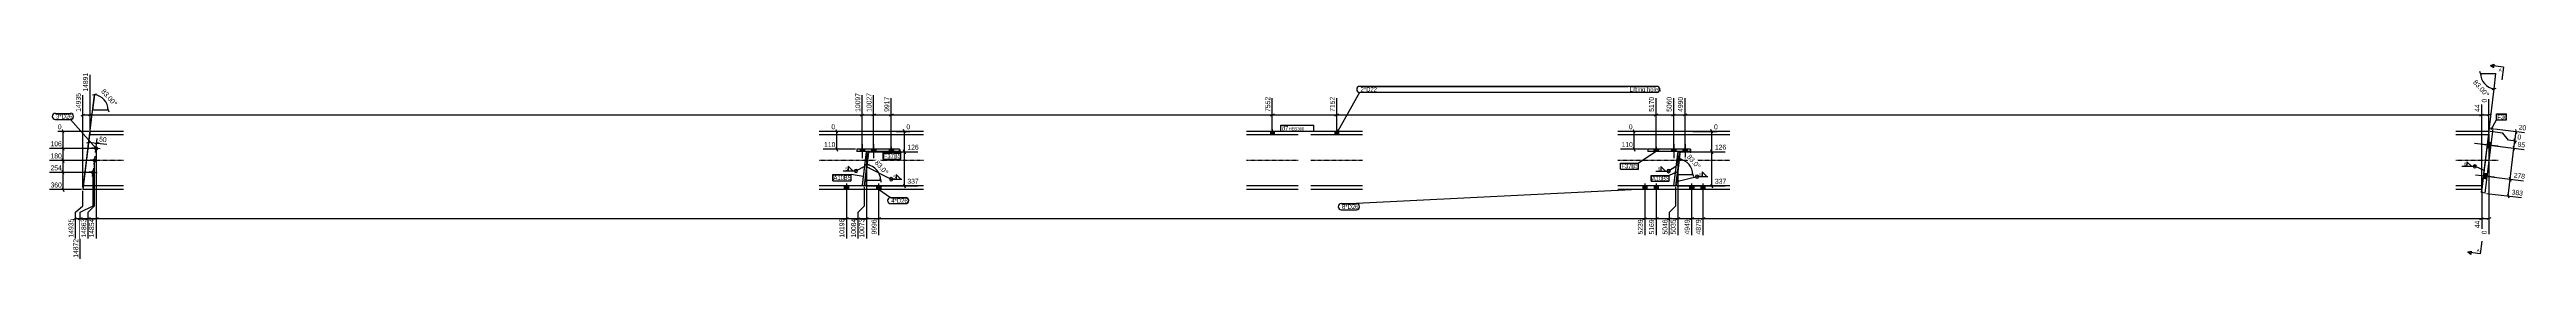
# Model space of a CAD drawing. Header units: millimetres. Extents: x 9 to 67370, y 9 to 4911.
# Drawn here: x 51995 to 67370, y 19 to 1223 of the extents above; entities that cross this region are included whole.
import ezdxf

# ---------------------------------------------------------------- set-up
doc = ezdxf.new("R2010")
doc.units = ezdxf.units.MM
doc.linetypes.add('DXK_LINE_DOT2', pattern=[3.9198, 1.9599, -1.9599])
doc.linetypes.add('DXK_LINE_DOT3', pattern=[5.9187, 2.979, -0.9799, 0.9799, -0.9799])
for name, color, linetype in [('MÅLSÆTNING', 7, 'Continuous'), ('STÅL', 7, 'Continuous'), ('TEKST', 7, 'Continuous')]:
    doc.layers.add(name, color=color, linetype=linetype)
doc.styles.add('Arial', font='ARIAL.TTF', dxfattribs={"height": 0.2})
doc.styles.add('Arial Narrow', font='ARIALN.TTF', dxfattribs={"height": 0.2})

msp = doc.modelspace()

# ---------------------------------------------------------------- hatches: boundary and pattern name
at = {"layer": 'STÅL', "linetype": 'Continuous'}
for points in [[(59596, 807), (59574, 807), (59574, 785), (59596, 785)], [(59996, 807), (59974, 807), (59974, 785), (59996, 785)], [(52262, 629, -1), (52287, 626, -1)], [(52271, 703, -1), (52297, 700, -1)], [(57053, 697), (57027, 697), (57027, 682), (57053, 682)], [(57123, 697), (57097, 697), (57097, 682), (57123, 682)], [(57207, 682), (57233, 682), (57233, 697), (57207, 697)], [(61954, 682), (61980, 682), (61980, 697), (61954, 697)], [(62090, 697), (62064, 697), (62064, 682), (62090, 682)], [(62160, 697), (62134, 697), (62134, 682), (62160, 682)], [(67150, 704), (67154, 736), (67129, 739), (67125, 707)], [(67150, 704), (67154, 736), (67129, 739), (67125, 707)], [(52252, 554, -1), (52278, 551, -1)], [(56954, 470), (56928, 470), (56928, 447), (56954, 447)], [(56954, 470), (56928, 470), (56928, 447), (56954, 447)], [(57154, 470), (57128, 470), (57128, 447), (57154, 447)], [(57154, 470), (57128, 470), (57128, 447), (57154, 447)], [(61911, 470), (61885, 470), (61885, 447), (61911, 447)], [(61911, 470), (61885, 470), (61885, 447), (61911, 447)], [(61981, 470), (61955, 470), (61955, 447), (61981, 447)], [(61981, 470), (61955, 470), (61955, 447), (61981, 447)], [(62201, 470), (62175, 470), (62175, 447), (62201, 447)], [(62201, 470), (62175, 470), (62175, 447), (62201, 447)], [(62271, 470), (62245, 470), (62245, 447), (62271, 447)], [(62271, 470), (62245, 470), (62245, 447), (62271, 447)], [(67105, 547), (67101, 515), (67126, 512), (67130, 544)], [(67105, 547), (67101, 515), (67126, 512), (67130, 544)]]:
    msp.add_hatch(color=96, dxfattribs=at).paths.add_polyline_path(points)
at = {"layer": 'TEKST', "linetype": 'Continuous'}
msp.add_hatch(color=3, dxfattribs=at).paths.add_polyline_path([(67091, 578), (67107, 565), (67087, 568)])

# ---------------------------------------------------------------- linework, layer by layer
at = {"layer": 'MÅLSÆTNING', "color": 7, "linetype": 'Continuous'}
for p, q in [((67090, 1154), (67080, 1178)), ((67085, 1166), (67181, 1166)), ((67170, 1071), (67181, 1166)), ((52202, 463), (52202, 1031)), ((52203, 455), (52274, 1034)), ((52287, 1037), (52262, 1031)), ((52274, 1034), (52262, 939)), ((52358, 939), (52262, 939)), ((52354, 951), (52363, 927)), ((57040, 698), (57040, 1031)), ((57110, 698), (57110, 1031)), ((57220, 698), (57220, 1012)), ((57220, 698), (57220, 1012)), ((59585, 815), (59585, 1012)), ((59585, 815), (59585, 1012)), ((59985, 815), (59985, 1012)), ((61967, 698), (61967, 1012)), ((62077, 698), (62077, 1012)), ((62147, 698), (62147, 1012)), ((62147, 698), (62147, 1012)), ((67138, 815), (67170, 1071)), ((67157, 1067), (67182, 1074)), ((52084, 795), (52074, 819)), ((52079, 702), (52079, 807)), ((52190, 904), (52214, 913)), ((56948, 807), (56848, 807)), ((56886, 795), (56876, 819)), ((56881, 697), (56881, 807)), ((57028, 904), (57052, 913)), ((57122, 913), (57098, 904)), ((57110, 909), (57220, 909)), ((57232, 913), (57208, 904)), ((57208, 904), (57232, 913)), ((57220, 909), (59585, 909)), ((57250, 807), (57334, 807)), ((57306, 795), (57296, 819)), ((57301, 681), (57301, 807)), ((59597, 913), (59573, 904)), ((59573, 904), (59597, 913)), ((59585, 909), (59985, 909)), ((59973, 904), (59997, 913)), ((61913, 807), (61798, 807)), ((61836, 795), (61826, 819)), ((61831, 697), (61831, 807)), ((61955, 904), (61979, 913)), ((62065, 904), (62089, 913)), ((62077, 909), (62147, 909)), ((62159, 913), (62135, 904)), ((62159, 913), (62135, 904)), ((62196, 807), (62346, 807)), ((62318, 795), (62308, 819)), ((62313, 681), (62313, 807)), ((67081, 904), (67105, 913)), ((67137, 791), (67137, 170)), ((67224, 797), (67145, 806)), ((67224, 797), (67145, 806)), ((67259, 752), (67224, 797)), ((52266, 627), (51995, 627)), ((52266, 627), (51995, 627)), ((52074, 714), (52084, 690)), ((52074, 714), (52084, 690)), ((52084, 615), (52074, 639)), ((52079, 627), (52079, 702)), ((52079, 553), (52079, 627)), ((52226, 737), (52251, 744)), ((52235, 716), (52241, 769)), ((52238, 741), (52288, 735)), ((52274, 347), (52274, 619)), ((52274, 347), (52274, 619)), ((52300, 738), (52275, 731)), ((52284, 694), (52284, 144)), ((52285, 710), (52291, 763)), ((56997, 697), (56797, 697)), ((56876, 709), (56886, 685)), ((57296, 693), (57306, 669)), ((57306, 669), (57296, 693)), ((57301, 470), (57301, 681)), ((61913, 697), (61747, 697)), ((61826, 709), (61836, 685)), ((62092, 478), (62111, 635)), ((62124, 638), (62099, 631)), ((62111, 635), (62100, 539)), ((62110, 681), (62397, 681)), ((62308, 693), (62318, 669)), ((67127, 723), (67357, 695)), ((67331, 743), (67259, 752)), ((67296, 690), (67290, 715)), ((67293, 703), (67298, 747)), ((67295, 760), (67302, 735)), ((52257, 553), (51995, 553)), ((52257, 553), (51995, 553)), ((52084, 541), (52074, 565)), ((52079, 447), (52079, 553)), ((52265, 347), (52265, 545)), ((52265, 347), (52265, 545)), ((57055, 478), (57069, 599)), ((57082, 602), (57057, 596)), ((57069, 599), (57058, 504)), ((57154, 504), (57058, 504)), ((57149, 516), (57158, 492)), ((57296, 482), (57306, 458)), ((62091, 347), (62091, 462)), ((62091, 347), (62091, 462)), ((62099, 470), (62397, 470)), ((62196, 539), (62100, 539)), ((62191, 551), (62200, 527)), ((62308, 482), (62318, 458)), ((67136, 527), (67352, 500)), ((67257, 407), (67269, 511)), ((67273, 498), (67266, 523)), ((52194, 447), (51995, 447)), ((52074, 459), (52084, 435)), ((52155, 307), (52202, 347)), ((52185, 307), (52265, 347)), ((52202, 347), (52202, 439)), ((52234, 307), (52274, 347)), ((57141, 419), (57141, 164)), ((57141, 419), (57141, 164)), ((61898, 419), (61898, 164)), ((61968, 419), (61968, 164)), ((62051, 307), (62091, 347)), ((62188, 419), (62188, 164)), ((67093, 439), (67093, 203)), ((67123, 423), (67340, 397)), ((67253, 420), (67260, 395)), ((52143, 262), (52167, 272)), ((52155, 144), (52155, 307)), ((52155, 267), (52185, 267)), ((52197, 272), (52173, 262)), ((52185, 19), (52185, 307)), ((52234, 267), (52284, 267)), ((52296, 272), (52272, 262)), ((57053, 262), (57077, 272)), ((57065, 267), (57141, 267)), ((57153, 272), (57129, 262)), ((57153, 272), (57129, 262)), ((61886, 262), (61910, 272)), ((61980, 272), (61956, 262)), ((61968, 267), (62051, 267)), ((62039, 262), (62063, 272)), ((62051, 164), (62051, 307)), ((62176, 262), (62200, 272)), ((62188, 267), (62258, 267)), ((62270, 272), (62246, 262)), ((62270, 272), (62246, 262)), ((67081, 262), (67105, 272)), ((67093, 267), (67137, 267)), ((67149, 272), (67125, 262))]:
    msp.add_line(p, q, dxfattribs=at)
for centre, start, end in [((67181, 1166), 180, 263), ((52262, 939), 360, 83), ((62100, 539), 0, 83), ((57058, 504), 0, 83)]:
    msp.add_arc(centre, 96, start, end, dxfattribs=at)
at = {"layer": 'STÅL', "color": 2, "linetype": 'Continuous'}
for p, q in [((52243, 785), (52208, 497)), ((52246, 807), (52243, 785)), ((52454, 785), (52243, 785)), ((52454, 807), (52246, 807)), ((57420, 807), (56773, 807)), ((57420, 785), (56773, 785)), ((59746, 807), (59424, 807)), ((59746, 785), (59424, 785)), ((60146, 807), (59824, 807)), ((60146, 785), (59824, 785)), ((62426, 807), (61730, 807)), ((62426, 785), (61730, 785)), ((67137, 807), (66932, 807)), ((67134, 785), (66932, 785)), ((67091, 428), (67140, 827)), ((67115, 424), (67164, 824)), ((67137, 807), (67134, 785)), ((67164, 824), (67140, 827)), ((57005, 697), (57005, 682)), ((57270, 697), (57005, 697)), ((57270, 682), (57005, 682)), ((57064, 681), (57039, 472)), ((57054, 470), (57079, 680)), ((57079, 680), (57064, 681)), ((57270, 682), (57270, 697)), ((61917, 697), (61917, 682)), ((62182, 697), (61917, 697)), ((62182, 682), (61917, 682)), ((62102, 681), (62076, 472)), ((62091, 470), (62117, 680)), ((62117, 680), (62102, 681)), ((62182, 682), (62182, 697)), ((52208, 497), (52202, 447)), ((52454, 470), (52205, 470)), ((57420, 470), (56773, 470)), ((57039, 472), (57054, 470)), ((57055, 601), (57069, 599)), ((59746, 470), (59424, 470)), ((60146, 470), (59824, 470)), ((62426, 470), (61730, 470)), ((62076, 472), (62091, 470)), ((62092, 601), (62107, 599)), ((67096, 470), (66932, 470)), ((67096, 470), (67093, 447)), ((52454, 447), (52202, 447)), ((57420, 447), (56773, 447)), ((59746, 447), (59424, 447)), ((60146, 447), (59824, 447)), ((62426, 447), (61730, 447)), ((67093, 447), (66932, 447)), ((67115, 424), (67091, 428))]:
    msp.add_line(p, q, dxfattribs=at)
at = {"layer": 'STÅL', "color": 7, "linetype": 'DXK_LINE_DOT2'}
for p, q in [((52243, 785), (52246, 807)), ((67134, 785), (67096, 470)), ((57270, 697), (57005, 697)), ((57005, 697), (57005, 682)), ((57270, 682), (57005, 682)), ((57064, 681), (57039, 472)), ((57079, 680), (57054, 470)), ((57064, 681), (57079, 680)), ((57270, 697), (57270, 682)), ((62182, 697), (61917, 697)), ((61917, 697), (61917, 682)), ((62182, 682), (61917, 682)), ((62102, 681), (62076, 472)), ((62117, 680), (62091, 470)), ((62102, 681), (62117, 680)), ((62182, 697), (62182, 682)), ((57039, 472), (57054, 470)), ((57069, 599), (57055, 601)), ((62076, 472), (62091, 470)), ((62107, 599), (62092, 601))]:
    msp.add_line(p, q, dxfattribs=at)
at = {"layer": 'STÅL', "color": 96, "linetype": 'Continuous'}
for p, q in [((59574, 807), (59574, 785)), ((59585, 820), (59585, 785)), ((59596, 807), (59596, 785)), ((59974, 807), (59974, 785)), ((59985, 820), (59985, 785)), ((59996, 807), (59996, 785)), ((52300, 624), (52249, 631)), ((52309, 699), (52258, 705)), ((52271, 602), (52278, 653)), ((52280, 676), (52287, 728)), ((57027, 697), (57027, 682)), ((57040, 727), (57040, 642)), ((57053, 697), (57053, 682)), ((57097, 697), (57097, 682)), ((57110, 727), (57110, 642)), ((57123, 697), (57123, 682)), ((57207, 697), (57207, 682)), ((57220, 712), (57220, 682)), ((57233, 697), (57233, 682)), ((61954, 697), (61954, 682)), ((61967, 712), (61967, 682)), ((61980, 697), (61980, 682)), ((62064, 697), (62064, 682)), ((62077, 727), (62077, 642)), ((62090, 697), (62090, 682)), ((62134, 697), (62134, 682)), ((62147, 727), (62147, 642)), ((62160, 697), (62160, 682)), ((67195, 715), (67047, 733)), ((67093, 727), (67241, 709)), ((67150, 704), (67125, 707)), ((67125, 707), (67150, 704)), ((67154, 736), (67129, 739)), ((67129, 739), (67154, 736)), ((52291, 550), (52240, 556)), ((52262, 527), (52269, 579)), ((56928, 470), (56928, 447)), ((56928, 470), (56928, 447)), ((56941, 485), (56941, 380)), ((56941, 485), (56941, 380)), ((56954, 470), (56954, 447)), ((56954, 470), (56954, 447)), ((57128, 470), (57128, 447)), ((57128, 470), (57128, 447)), ((57141, 485), (57141, 380)), ((57141, 485), (57141, 380)), ((57154, 470), (57154, 447)), ((57154, 470), (57154, 447)), ((61885, 470), (61885, 447)), ((61885, 470), (61885, 447)), ((61898, 485), (61898, 380)), ((61898, 485), (61898, 380)), ((61911, 470), (61911, 447)), ((61911, 470), (61911, 447)), ((61955, 470), (61955, 447)), ((61955, 470), (61955, 447)), ((61968, 485), (61968, 380)), ((61968, 485), (61968, 380)), ((61981, 470), (61981, 447)), ((61981, 470), (61981, 447)), ((62175, 470), (62175, 447)), ((62175, 470), (62175, 447)), ((62188, 485), (62188, 380)), ((62188, 485), (62188, 380)), ((62201, 470), (62201, 447)), ((62201, 470), (62201, 447)), ((62245, 470), (62245, 447)), ((62245, 470), (62245, 447)), ((62258, 485), (62258, 380)), ((62258, 485), (62258, 380)), ((62271, 470), (62271, 447)), ((62271, 470), (62271, 447)), ((67172, 523), (67054, 537)), ((67172, 523), (67054, 537)), ((67126, 512), (67101, 515)), ((67126, 512), (67101, 515)), ((67130, 544), (67105, 547)), ((67130, 544), (67105, 547))]:
    msp.add_line(p, q, dxfattribs=at)
at = {"layer": 'STÅL', "color": 7, "linetype": 'DXK_LINE_DOT3'}
for p, q in [((52454, 627), (52144, 627)), ((57420, 627), (56773, 627)), ((59746, 627), (59424, 627)), ((60146, 627), (59824, 627)), ((62426, 627), (61730, 627)), ((67195, 627), (66932, 627))]:
    msp.add_line(p, q, dxfattribs=at)
at = {"layer": 'STÅL', "color": 96, "linetype": 'DXK_LINE_DOT2'}
for p, q in [((57027, 697), (57027, 682)), ((57040, 727), (57040, 642)), ((57053, 697), (57053, 682)), ((57097, 697), (57097, 682)), ((57110, 727), (57110, 642)), ((57123, 697), (57123, 682)), ((57207, 697), (57207, 682)), ((57220, 712), (57220, 682)), ((57233, 697), (57233, 682)), ((61954, 697), (61954, 682)), ((61967, 712), (61967, 682)), ((61980, 697), (61980, 682)), ((62064, 697), (62064, 682)), ((62077, 727), (62077, 642)), ((62090, 697), (62090, 682)), ((62134, 697), (62134, 682)), ((62147, 727), (62147, 642)), ((62160, 697), (62160, 682))]:
    msp.add_line(p, q, dxfattribs=at)

# ---------------------------------------------------------------- wipeouts: each hides what was drawn before it
at = {"color": 0}
msp.add_wipeout([(61795, 1053), (61795, 1081), (60133, 1081), (60133, 1053)], dxfattribs=at).dxf.layer = 'TEKST'
at = {"color": 0, "linetype": 'Continuous'}
msp.add_wipeout([(67079, 60), (67081, 80), (67063, 82), (67061, 62)], dxfattribs=at).dxf.layer = 'TEKST'

# ---------------------------------------------------------------- next in the draw order: hatches: boundary and pattern name
at = {"layer": 'TEKST', "linetype": 'Continuous'}
msp.add_hatch(color=30, dxfattribs=at).paths.add_polyline_path([(67027, 66), (67026, 56), (67006, 59)])

# ---------------------------------------------------------------- next in the draw order: linework, layer by layer
at = {"layer": 'TEKST', "color": 30, "linetype": 'Continuous'}
for p, q in [((67006, 59), (67027, 66)), ((67025, 46), (67006, 59)), ((67027, 66), (67025, 46))]:
    msp.add_line(p, q, dxfattribs=at)
at = {"layer": 'TEKST', "color": 7, "linetype": 'Continuous'}
msp.add_line((67085, 49), (67006, 59), dxfattribs=at)

# ---------------------------------------------------------------- next in the draw order: texts
at = {"layer": 'TEKST', "color": 3, "linetype": 'Continuous', "style": 'Arial'}
msp.add_text('A', height=19.1, rotation=-7.0015, dxfattribs=at).set_placement((67061, 62))

# ---------------------------------------------------------------- next in the draw order: wipeouts: each hides what was drawn before it
at = {"color": 0}
for points, layer in [([(52382, 966), (52415, 996), (52338, 1084), (52304, 1054)], 'MÅLSÆTNING'), ([(67106, 1021), (67140, 1051), (67062, 1139), (67028, 1109)], 'MÅLSÆTNING'), ([(61795, 1053), (61795, 1081), (60133, 1081), (60133, 1053)], 'TEKST'), ([(59678, 813), (59678, 841), (59644, 841), (59644, 813)], 'TEKST'), ([(66997, 593), (66997, 616), (66982, 616), (66982, 593)], 'TEKST'), ([(56949, 565), (56949, 588), (56933, 588), (56933, 565)], 'TEKST'), ([(61805, 579), (61805, 607), (61752, 607), (61752, 579)], 'TEKST'), ([(57305, 365), (57305, 393), (57220, 393), (57220, 365)], 'TEKST')]:
    msp.add_wipeout(points, dxfattribs=at).dxf.layer = layer
at = {"color": 0, "linetype": 'Continuous'}
for points in [[(57213, 1012), (57169, 1012), (57169, 922), (57213, 922)], [(59579, 1012), (59534, 1012), (59534, 922), (59579, 922)], [(59979, 1012), (59934, 1012), (59934, 922), (59979, 922)], [(56874, 814), (56874, 859), (56842, 859), (56842, 814)], [(57340, 814), (57340, 859), (57308, 859), (57308, 814)], [(62353, 814), (62353, 859), (62320, 859), (62320, 814)], [(67338, 749), (67344, 793), (67312, 797), (67306, 753)], [(67354, 507), (67359, 551), (67288, 560), (67283, 515)], [(62045, 254), (62000, 254), (62000, 163), (62045, 163)], [(67131, 196), (67086, 196), (67086, 163), (67131, 163)], [(52179, 129), (52134, 129), (52134, 19), (52179, 19)]]:
    msp.add_wipeout(points, dxfattribs=at).dxf.layer = 'MÅLSÆTNING'

# ---------------------------------------------------------------- next in the draw order: linework, layer by layer
at = {"layer": 'MÅLSÆTNING', "color": 7, "linetype": 'Continuous'}
for p, q in [((52246, 815), (52246, 1156)), ((52246, 815), (52246, 1156)), ((57110, 698), (57110, 1031)), ((59985, 815), (59985, 1012)), ((67093, 455), (67093, 973)), ((52202, 909), (52246, 909)), ((52258, 913), (52234, 904)), ((52258, 913), (52234, 904)), ((57040, 909), (57110, 909)), ((57122, 913), (57098, 904)), ((59997, 913), (59973, 904)), ((59985, 909), (61967, 909)), ((62147, 909), (67093, 909)), ((67172, 823), (67358, 800)), ((67259, 752), (67224, 797)), ((67298, 747), (67306, 807)), ((67302, 819), (67309, 794)), ((67127, 723), (67357, 695)), ((67331, 743), (67259, 752)), ((67296, 690), (67290, 715)), ((67302, 735), (67295, 760)), ((61968, 419), (61968, 164)), ((67093, 439), (67093, 203)), ((52234, 144), (52234, 307)), ((61898, 267), (61968, 267)), ((62051, 164), (62051, 307)), ((62090, 262), (62114, 272)), ((62258, 267), (67093, 267)), ((67081, 262), (67105, 272))]:
    msp.add_line(p, q, dxfattribs=at)
at = {"layer": 'TEKST', "color": 7, "linetype": 'Continuous'}
msp.add_line((59985, 796), (60128, 1049), dxfattribs=at)
at = {"layer": 'TEKST', "color": 3, "linetype": 'Continuous'}
for p, q in [((67030, 591), (67001, 619)), ((67001, 619), (67001, 591)), ((56921, 562), (57001, 562)), ((56981, 562), (56953, 591)), ((56953, 591), (56953, 562)), ((56953, 562), (56981, 562)), ((66969, 591), (67050, 591)), ((67001, 591), (67030, 591)), ((67107, 565), (67050, 591))]:
    msp.add_line(p, q, dxfattribs=at)
at = {"layer": 'TEKST', "color": 7, "linetype": 'Continuous'}
msp.add_arc((60128, 1067), 18.8, 90, 270, dxfattribs=at)
at = {"layer": 'TEKST', "color": 3, "linetype": 'Continuous'}
for centre, start, end in [((57001, 562), 90, 270), ((57001, 562), 270, 90), ((67050, 591), 90, 270), ((67050, 591), 270, 90)]:
    msp.add_arc(centre, 10, start, end, dxfattribs=at)

# ---------------------------------------------------------------- next in the draw order: texts
at = {"layer": 'MÅLSÆTNING', "color": 3, "style": 'Arial Narrow'}
for p in [(67037, 1109), (52313, 1053)]:
    msp.add_text('83.00°', height=30.5, rotation=-48.5009, dxfattribs=at).set_placement(p)
at = {"layer": 'MÅLSÆTNING', "color": 3, "linetype": 'Continuous', "style": 'Arial Narrow'}
for s, rotation, p in [('9917', 90.0002, (57207, 928)), ('7552', 90.0002, (59572, 928)), ('7152', 90.0002, (59973, 928)), ('0', -7.0015, (67313, 758)), ('5046', 90.0002, (62038, 169)), ('0', 90.0002, (67124, 170))]:
    msp.add_text(s, height=30.5, rotation=rotation, dxfattribs=at).set_placement(p)
for p in [(57314, 820), (62327, 820)]:
    msp.add_text('0', height=30.5, dxfattribs=at).set_placement(p)
at = {"layer": 'TEKST', "color": 3, "style": 'Arial Narrow'}
for s, height, p in [('2*D22', 26.7, (60133, 1053)), ('5', 19.1, (56935, 566)), ('6', 19.1, (66983, 595))]:
    msp.add_text(s, height=height, dxfattribs=at).set_placement(p)

# ---------------------------------------------------------------- next in the draw order: wipeouts: each hides what was drawn before it
at = {"color": 0, "linetype": 'Continuous'}
for points in [[(56868, 704), (56868, 749), (56797, 749), (56797, 704)], [(67341, 403), (67346, 448), (67276, 456), (67270, 412)], [(52149, 254), (52104, 254), (52104, 143), (52149, 143)]]:
    msp.add_wipeout(points, dxfattribs=at).dxf.layer = 'MÅLSÆTNING'
at = {"color": 0}
for points in [[(59678, 813), (59678, 841), (59644, 841), (59644, 813)], [(61805, 579), (61805, 607), (61752, 607), (61752, 579)], [(57305, 365), (57305, 393), (57220, 393), (57220, 365)]]:
    msp.add_wipeout(points, dxfattribs=at).dxf.layer = 'TEKST'

# ---------------------------------------------------------------- next in the draw order: linework, layer by layer
at = {"layer": 'MÅLSÆTNING', "color": 7, "linetype": 'Continuous'}
for p, q in [((67269, 511), (67293, 703)), ((67136, 527), (67352, 500)), ((67266, 523), (67273, 498)), ((52222, 262), (52246, 272))]:
    msp.add_line(p, q, dxfattribs=at)
at = {"layer": 'TEKST', "color": 7, "linetype": 'Continuous'}
for p, q in [((57141, 449), (57215, 398)), ((57215, 398), (57310, 398)), ((57215, 360), (57310, 360))]:
    msp.add_line(p, q, dxfattribs=at)
for centre, start, end in [((57215, 379), 90, 270), ((57310, 379), 270, 90)]:
    msp.add_arc(centre, 18.8, start, end, dxfattribs=at)

# ---------------------------------------------------------------- next in the draw order: texts
at = {"layer": 'MÅLSÆTNING', "color": 3, "linetype": 'Continuous', "style": 'Arial Narrow'}
for s, p in [('0', (56848, 820)), ('110', (56803, 710))]:
    msp.add_text(s, height=30.5, dxfattribs=at).set_placement(p)
for s, rotation, p in [('278', -7.0015, (67290, 521)), ('383', -7.0015, (67277, 417)), ('14935', 90.0002, (52143, 150)), ('14872', 90.0002, (52173, 25))]:
    msp.add_text(s, height=30.5, rotation=rotation, dxfattribs=at).set_placement(p)
at = {"layer": 'TEKST', "color": 3, "style": 'Arial Narrow'}
msp.add_text('4*D26', height=26.7, dxfattribs=at).set_placement((57220, 365))

# ---------------------------------------------------------------- next in the draw order: wipeouts: each hides what was drawn before it
at = {"color": 0, "linetype": 'Continuous'}
for points, layer in [([(52240, 1157), (52195, 1157), (52195, 1046), (52240, 1046)], 'MÅLSÆTNING'), ([(57103, 1032), (57059, 1032), (57059, 922), (57103, 922)], 'MÅLSÆTNING'), ([(61961, 1012), (61916, 1012), (61916, 922), (61961, 922)], 'MÅLSÆTNING'), ([(62141, 1012), (62096, 1012), (62096, 922), (62141, 922)], 'MÅLSÆTNING'), ([(67087, 973), (67042, 973), (67042, 922), (67087, 922)], 'MÅLSÆTNING'), ([(61824, 814), (61824, 859), (61791, 859), (61791, 814)], 'MÅLSÆTNING'), ([(67365, 806), (67370, 850), (67319, 857), (67314, 812)], 'MÅLSÆTNING'), ([(67087, 254), (67042, 254), (67042, 202), (67087, 202)], 'MÅLSÆTNING'), ([(67216, 1177), (67218, 1196), (67201, 1199), (67198, 1179)], 'TEKST')]:
    msp.add_wipeout(points, dxfattribs=at).dxf.layer = layer
at = {"color": 0}
for points in [[(59838, 813), (59838, 833), (59686, 833), (59686, 813)], [(56916, 507), (56916, 535), (56861, 535), (56861, 507)], [(61854, 579), (61854, 607), (61813, 607), (61813, 579)]]:
    msp.add_wipeout(points, dxfattribs=at).dxf.layer = 'TEKST'

# ---------------------------------------------------------------- next in the draw order: hatches: boundary and pattern name
at = {"layer": 'TEKST', "linetype": 'Continuous'}
msp.add_hatch(color=30, dxfattribs=at).paths.add_polyline_path([(67168, 1213), (67167, 1203), (67148, 1215)])

# ---------------------------------------------------------------- next in the draw order: linework, layer by layer
at = {"layer": 'MÅLSÆTNING', "color": 7, "linetype": 'Continuous'}
for p, q in [((57040, 698), (57040, 1031)), ((61967, 698), (61967, 1012)), ((62077, 698), (62077, 1012)), ((67093, 455), (67093, 973)), ((67137, 815), (67137, 1006)), ((52246, 909), (57040, 909)), ((57028, 904), (57052, 913)), ((61979, 913), (61955, 904)), ((61967, 909), (62077, 909)), ((62065, 904), (62089, 913)), ((67081, 904), (67105, 913)), ((67093, 909), (67137, 909)), ((67149, 913), (67125, 904))]:
    msp.add_line(p, q, dxfattribs=at)
at = {"layer": 'TEKST', "color": 30, "linetype": 'Continuous'}
for p, q in [((67148, 1215), (67169, 1223)), ((67148, 1215), (67167, 1203)), ((67167, 1203), (67169, 1223))]:
    msp.add_line(p, q, dxfattribs=at)
at = {"layer": 'TEKST', "color": 7, "linetype": 'Continuous'}
for p, q in [((67227, 1205), (67148, 1215)), ((67227, 1205), (67218, 1126)), ((67085, 49), (67095, 128))]:
    msp.add_line(p, q, dxfattribs=at)

# ---------------------------------------------------------------- next in the draw order: texts
at = {"layer": 'MÅLSÆTNING', "color": 3, "linetype": 'Continuous', "style": 'Arial Narrow'}
for s, rotation, p in [('10027', 90.0002, (57097, 928)), ('5170', 90.0002, (61954, 928)), ('4990', 90.0002, (62134, 928)), ('44', 90.0002, (67080, 928)), ('20', -7.0015, (67321, 818)), ('44', 90.0002, (67080, 208))]:
    msp.add_text(s, height=30.5, rotation=rotation, dxfattribs=at).set_placement(p)
at = {"layer": 'TEKST', "color": 3, "linetype": 'Continuous', "style": 'Arial'}
msp.add_text('A', height=19.1, rotation=-7.0015, dxfattribs=at).set_placement((67198, 1179))

# ---------------------------------------------------------------- next in the draw order: wipeouts: each hides what was drawn before it
at = {"color": 0, "linetype": 'Continuous'}
for points in [[(61818, 704), (61818, 749), (61746, 749), (61746, 704)], [(52277, 254), (52232, 254), (52232, 143), (52277, 143)]]:
    msp.add_wipeout(points, dxfattribs=at).dxf.layer = 'MÅLSÆTNING'
at = {"color": 0}
for points in [[(59838, 813), (59838, 833), (59686, 833), (59686, 813)], [(56916, 507), (56916, 535), (56861, 535), (56861, 507)], [(61854, 579), (61854, 607), (61813, 607), (61813, 579)]]:
    msp.add_wipeout(points, dxfattribs=at).dxf.layer = 'TEKST'

# ---------------------------------------------------------------- next in the draw order: linework, layer by layer
at = {"layer": 'MÅLSÆTNING', "color": 7, "linetype": 'Continuous'}
for p, q in [((52284, 694), (52284, 144)), ((52185, 307), (52265, 347)), ((52234, 307), (52274, 347)), ((52173, 262), (52197, 272)), ((52185, 19), (52185, 307)), ((52185, 267), (52234, 267)), ((52246, 272), (52222, 262)), ((52234, 144), (52234, 307)), ((52296, 272), (52272, 262))]:
    msp.add_line(p, q, dxfattribs=at)
at = {"layer": 'TEKST', "color": 7, "linetype": 'Continuous'}
for p, q in [((59639, 846), (59843, 846)), ((59639, 808), (59639, 846)), ((59639, 808), (59843, 808)), ((59843, 808), (59843, 846)), ((61987, 694), (61859, 611)), ((61747, 611), (61859, 611)), ((61747, 574), (61747, 611)), ((61747, 574), (61859, 574)), ((61859, 574), (61859, 611))]:
    msp.add_line(p, q, dxfattribs=at)

# ---------------------------------------------------------------- next in the draw order: texts
at = {"layer": 'MÅLSÆTNING', "color": 3, "linetype": 'Continuous', "style": 'Arial Narrow'}
for s, p in [('0', (61798, 820)), ('110', (61753, 710))]:
    msp.add_text(s, height=30.5, dxfattribs=at).set_placement(p)
msp.add_text('14854', height=30.5, rotation=90.0002, dxfattribs=at).set_placement((52271, 150))
at = {"layer": 'TEKST', "color": 3, "style": 'Arial Narrow'}
for s, height, p in [('d7', 26.7, (59644, 813)), ('HEB360', 19.1, (59686, 813)), ('F37', 26.7, (61752, 579)), ('BS', 26.7, (61813, 579))]:
    msp.add_text(s, height=height, dxfattribs=at).set_placement(p)

# ---------------------------------------------------------------- next in the draw order: wipeouts: each hides what was drawn before it
at = {"color": 0, "linetype": 'Continuous'}
for points in [[(52196, 1032), (52151, 1032), (52151, 922), (52196, 922)], [(57033, 1032), (56989, 1032), (56989, 922), (57033, 922)], [(62071, 1012), (62026, 1012), (62026, 922), (62071, 922)], [(67131, 1012), (67086, 1012), (67086, 980), (67131, 980)], [(67358, 701), (67363, 746), (67312, 752), (67307, 707)]]:
    msp.add_wipeout(points, dxfattribs=at).dxf.layer = 'MÅLSÆTNING'
at = {"color": 0}
for points in [[(57171, 538), (57204, 568), (57139, 641), (57106, 612)], [(62213, 574), (62246, 604), (62181, 677), (62148, 647)]]:
    msp.add_wipeout(points, dxfattribs=at).dxf.layer = 'MÅLSÆTNING'

# ---------------------------------------------------------------- next in the draw order: hatches: boundary and pattern name
at = {"layer": 'TEKST', "linetype": 'Continuous'}
for points in [[(57033, 585), (57053, 590), (57038, 576)], [(57084, 575), (57068, 588), (57088, 584)], [(62071, 584), (62091, 590), (62077, 575)], [(62115, 495), (62094, 496), (62112, 505)]]:
    msp.add_hatch(color=3, dxfattribs=at).paths.add_polyline_path(points)

# ---------------------------------------------------------------- next in the draw order: linework, layer by layer
at = {"layer": 'MÅLSÆTNING', "color": 7, "linetype": 'Continuous'}
for p, q in [((57065, 674), (57065, 144)), ((57072, 681), (57385, 681)), ((57072, 681), (57385, 681)), ((62102, 673), (62102, 164)), ((62110, 681), (62397, 681)), ((62318, 669), (62308, 693)), ((62313, 470), (62313, 681)), ((57054, 347), (57054, 462)), ((57054, 347), (57054, 462)), ((57062, 470), (57385, 470))]:
    msp.add_line(p, q, dxfattribs=at)
at = {"layer": 'TEKST', "color": 3, "linetype": 'Continuous'}
msp.add_line((57053, 590), (57001, 562), dxfattribs=at)

# ---------------------------------------------------------------- next in the draw order: texts
at = {"layer": 'MÅLSÆTNING', "color": 3, "linetype": 'Continuous', "style": 'Arial Narrow'}
for s, rotation, p in [('14891', 90.0002, (52233, 1053)), ('14935', 90.0002, (52189, 928)), ('10097', 90.0002, (57027, 928)), ('5060', 90.0002, (62064, 928)), ('0', 90.0002, (67124, 986)), ('85', -7.0015, (67314, 713))]:
    msp.add_text(s, height=30.5, rotation=rotation, dxfattribs=at).set_placement(p)
at = {"layer": 'MÅLSÆTNING', "color": 3, "style": 'Arial Narrow'}
for p in [(57115, 611), (62157, 647)]:
    msp.add_text('83.0°', height=30.5, rotation=-48.5009, dxfattribs=at).set_placement(p)

# ---------------------------------------------------------------- next in the draw order: wipeouts: each hides what was drawn before it
at = {"color": 0}
for points, layer in [([(52345, 733), (52351, 778), (52299, 784), (52294, 740)], 'MÅLSÆTNING'), ([(67242, 882), (67242, 910), (67189, 910), (67189, 882)], 'TEKST'), ([(61993, 563), (61993, 587), (61978, 587), (61978, 563)], 'TEKST')]:
    msp.add_wipeout(points, dxfattribs=at).dxf.layer = layer

# ---------------------------------------------------------------- next in the draw order: linework, layer by layer
at = {"layer": 'MÅLSÆTNING', "color": 7, "linetype": 'Continuous'}
for p, q in [((52238, 807), (52046, 807)), ((52276, 702), (51995, 702)), ((52276, 702), (51995, 702)), ((52288, 735), (52350, 727)), ((52288, 735), (52350, 727))]:
    msp.add_line(p, q, dxfattribs=at)
at = {"layer": 'TEKST', "color": 3, "linetype": 'Continuous'}
for p, q in [((61965, 561), (62045, 561)), ((62026, 561), (61997, 590)), ((61997, 590), (61997, 561)), ((61997, 561), (62026, 561)), ((62091, 590), (62045, 561))]:
    msp.add_line(p, q, dxfattribs=at)
for start, end in [(90, 270), (270, 90)]:
    msp.add_arc((62045, 561), 10, start, end, dxfattribs=at)

# ---------------------------------------------------------------- next in the draw order: texts
at = {"layer": 'MÅLSÆTNING', "color": 3, "style": 'Arial Narrow'}
msp.add_text('50', height=30.5, rotation=-7.0015, dxfattribs=at).set_placement((52301, 745))
at = {"layer": 'TEKST', "color": 3, "style": 'Arial Narrow'}
msp.add_text('5', height=19.1, dxfattribs=at).set_placement((61979, 565))

# ---------------------------------------------------------------- next in the draw order: wipeouts: each hides what was drawn before it
at = {"color": 0, "linetype": 'Continuous'}
for points in [[(57385, 688), (57385, 733), (57314, 733), (57314, 688)], [(62398, 688), (62398, 733), (62326, 733), (62326, 688)], [(57385, 477), (57385, 521), (57314, 521), (57314, 477)], [(62398, 477), (62398, 521), (62326, 521), (62326, 477)]]:
    msp.add_wipeout(points, dxfattribs=at).dxf.layer = 'MÅLSÆTNING'
at = {"color": 0}
for points in [[(61967, 1053), (61967, 1081), (61803, 1081), (61803, 1053)], [(67242, 882), (67242, 910), (67189, 910), (67189, 882)], [(56965, 507), (56965, 535), (56924, 535), (56924, 507)]]:
    msp.add_wipeout(points, dxfattribs=at).dxf.layer = 'TEKST'

# ---------------------------------------------------------------- next in the draw order: linework, layer by layer
at = {"layer": 'MÅLSÆTNING', "color": 7, "linetype": 'Continuous'}
msp.add_line((62258, 419), (62258, 164), dxfattribs=at)
msp.add_line((62258, 419), (62258, 164), dxfattribs=at)
at = {"layer": 'TEKST', "color": 7, "linetype": 'Continuous'}
for p, q in [((67152, 819), (67184, 878)), ((67184, 915), (67247, 915)), ((67184, 878), (67184, 915)), ((67184, 878), (67247, 878)), ((67247, 878), (67247, 915))]:
    msp.add_line(p, q, dxfattribs=at)

# ---------------------------------------------------------------- next in the draw order: texts
at = {"layer": 'MÅLSÆTNING', "color": 3, "linetype": 'Continuous', "style": 'Arial Narrow'}
for s, p in [('126', (57320, 694)), ('126', (62333, 694)), ('337', (57320, 483)), ('337', (62333, 483))]:
    msp.add_text(s, height=30.5, dxfattribs=at).set_placement(p)
at = {"layer": 'TEKST', "color": 3, "style": 'Arial Narrow'}
msp.add_text('F36', height=26.7, dxfattribs=at).set_placement((67189, 882))

# ---------------------------------------------------------------- next in the draw order: wipeouts: each hides what was drawn before it
at = {"color": 0, "linetype": 'Continuous'}
msp.add_wipeout([(52072, 814), (52072, 859), (52039, 859), (52039, 814)], dxfattribs=at).dxf.layer = 'MÅLSÆTNING'
at = {"color": 0}
for points in [[(61967, 1053), (61967, 1081), (61803, 1081), (61803, 1053)], [(56965, 507), (56965, 535), (56924, 535), (56924, 507)], [(62250, 529), (62250, 553), (62234, 553), (62234, 529)]]:
    msp.add_wipeout(points, dxfattribs=at).dxf.layer = 'TEKST'

# ---------------------------------------------------------------- next in the draw order: linework, layer by layer
at = {"layer": 'TEKST', "color": 7, "linetype": 'Continuous'}
for p, q in [((60128, 1086), (61971, 1086)), ((60128, 1049), (61971, 1049)), ((56856, 540), (56970, 540)), ((56856, 502), (56856, 540)), ((56856, 502), (56970, 502)), ((57045, 527), (56970, 540)), ((56970, 502), (56970, 540))]:
    msp.add_line(p, q, dxfattribs=at)
at = {"layer": 'TEKST', "color": 3, "linetype": 'Continuous'}
for p, q in [((62094, 496), (62222, 527)), ((62222, 527), (62288, 527)), ((62282, 527), (62254, 556)), ((62254, 556), (62254, 527)), ((62254, 527), (62282, 527))]:
    msp.add_line(p, q, dxfattribs=at)
at = {"layer": 'TEKST', "color": 7, "linetype": 'Continuous'}
msp.add_arc((61971, 1067), 18.8, 270, 90, dxfattribs=at)
at = {"layer": 'TEKST', "color": 3, "linetype": 'Continuous'}
for start, end in [(90, 270), (270, 90)]:
    msp.add_arc((62222, 527), 10, start, end, dxfattribs=at)

# ---------------------------------------------------------------- next in the draw order: texts
at = {"layer": 'MÅLSÆTNING', "color": 3, "linetype": 'Continuous', "style": 'Arial Narrow'}
msp.add_text('0', height=30.5, dxfattribs=at).set_placement((52046, 820))
at = {"layer": 'TEKST', "color": 3, "style": 'Arial Narrow'}
for s, height, p in [('Lifting holes', 26.72, (61803, 1053)), ('A10', 26.7, (56861, 507)), ('BS', 26.7, (56924, 507)), ('5', 19.1, (62236, 531))]:
    msp.add_text(s, height=height, dxfattribs=at).set_placement(p)

# ---------------------------------------------------------------- next in the draw order: wipeouts: each hides what was drawn before it
at = {"color": 0, "linetype": 'Continuous'}
msp.add_wipeout([(62252, 254), (62207, 254), (62207, 163), (62252, 163)], dxfattribs=at).dxf.layer = 'MÅLSÆTNING'
at = {"color": 0}
msp.add_wipeout([(57247, 513), (57247, 537), (57231, 537), (57231, 513)], dxfattribs=at).dxf.layer = 'TEKST'

# ---------------------------------------------------------------- next in the draw order: linework, layer by layer
at = {"layer": 'MÅLSÆTNING', "color": 7, "linetype": 'Continuous'}
for p, q in [((62188, 419), (62188, 164)), ((62102, 267), (62188, 267)), ((62200, 272), (62176, 262))]:
    msp.add_line(p, q, dxfattribs=at)
at = {"layer": 'TEKST', "color": 3, "linetype": 'Continuous'}
for p, q in [((57068, 588), (57219, 511)), ((57219, 511), (57285, 511)), ((57279, 511), (57251, 540)), ((57251, 540), (57251, 511)), ((57251, 511), (57279, 511))]:
    msp.add_line(p, q, dxfattribs=at)
for start, end in [(90, 270), (270, 90)]:
    msp.add_arc((57219, 511), 10, start, end, dxfattribs=at)

# ---------------------------------------------------------------- next in the draw order: texts
at = {"layer": 'MÅLSÆTNING', "color": 3, "linetype": 'Continuous', "style": 'Arial Narrow'}
msp.add_text('4879', height=30.5, rotation=90.0002, dxfattribs=at).set_placement((62245, 169))
at = {"layer": 'TEKST', "color": 3, "style": 'Arial Narrow'}
msp.add_text('5', height=19.1, dxfattribs=at).set_placement((57233, 515))

# ---------------------------------------------------------------- next in the draw order: wipeouts: each hides what was drawn before it
at = {"color": 0, "linetype": 'Continuous'}
msp.add_wipeout([(52066, 708), (52066, 753), (51995, 753), (51995, 708)], dxfattribs=at).dxf.layer = 'MÅLSÆTNING'
at = {"color": 0}
msp.add_wipeout([(52120, 886), (52120, 914), (52035, 914), (52035, 886)], dxfattribs=at).dxf.layer = 'TEKST'

# ---------------------------------------------------------------- next in the draw order: linework, layer by layer
at = {"layer": 'MÅLSÆTNING', "color": 7, "linetype": 'Continuous'}
msp.add_line((52074, 639), (52084, 615), dxfattribs=at)

# ---------------------------------------------------------------- next in the draw order: texts
at = {"layer": 'MÅLSÆTNING', "color": 3, "linetype": 'Continuous', "style": 'Arial Narrow'}
msp.add_text('106', height=30.5, dxfattribs=at).set_placement((52001, 715))

# ---------------------------------------------------------------- next in the draw order: wipeouts: each hides what was drawn before it
at = {"color": 0, "linetype": 'Continuous'}
msp.add_wipeout([(62182, 254), (62137, 254), (62137, 163), (62182, 163)], dxfattribs=at).dxf.layer = 'MÅLSÆTNING'
at = {"color": 0}
for points in [[(52120, 886), (52120, 914), (52035, 914), (52035, 886)], [(57226, 641), (57226, 669), (57173, 669), (57173, 641)]]:
    msp.add_wipeout(points, dxfattribs=at).dxf.layer = 'TEKST'

# ---------------------------------------------------------------- next in the draw order: linework, layer by layer
at = {"layer": 'MÅLSÆTNING', "color": 7, "linetype": 'Continuous'}
for p, q in [((62102, 673), (62102, 164)), ((62051, 307), (62091, 347)), ((62039, 262), (62063, 272)), ((62051, 267), (62102, 267)), ((62114, 272), (62090, 262))]:
    msp.add_line(p, q, dxfattribs=at)
at = {"layer": 'TEKST', "color": 7, "linetype": 'Continuous'}
for p, q in [((52030, 918), (52125, 918)), ((52030, 881), (52125, 881))]:
    msp.add_line(p, q, dxfattribs=at)
for centre, start, end in [((52030, 900), 90, 270), ((52125, 900), 270, 90)]:
    msp.add_arc(centre, 18.8, start, end, dxfattribs=at)

# ---------------------------------------------------------------- next in the draw order: texts
at = {"layer": 'MÅLSÆTNING', "color": 3, "linetype": 'Continuous', "style": 'Arial Narrow'}
msp.add_text('4949', height=30.5, rotation=90.0002, dxfattribs=at).set_placement((62175, 169))
at = {"layer": 'TEKST', "color": 3, "style": 'Arial Narrow'}
msp.add_text('3*D26', height=26.7, dxfattribs=at).set_placement((52035, 886))

# ---------------------------------------------------------------- next in the draw order: wipeouts: each hides what was drawn before it
at = {"color": 0, "linetype": 'Continuous'}
msp.add_wipeout([(52066, 634), (52066, 679), (51995, 679), (51995, 634)], dxfattribs=at).dxf.layer = 'MÅLSÆTNING'
at = {"color": 0}
msp.add_wipeout([(57226, 641), (57226, 669), (57173, 669), (57173, 641)], dxfattribs=at).dxf.layer = 'TEKST'

# ---------------------------------------------------------------- next in the draw order: linework, layer by layer
at = {"layer": 'MÅLSÆTNING', "color": 7, "linetype": 'Continuous'}
msp.add_line((52084, 541), (52074, 565), dxfattribs=at)
at = {"layer": 'TEKST', "color": 7, "linetype": 'Continuous'}
msp.add_line((52284, 702), (52125, 881), dxfattribs=at)

# ---------------------------------------------------------------- next in the draw order: texts
at = {"layer": 'MÅLSÆTNING', "color": 3, "linetype": 'Continuous', "style": 'Arial Narrow'}
msp.add_text('180', height=30.5, dxfattribs=at).set_placement((52001, 640))

# ---------------------------------------------------------------- next in the draw order: wipeouts: each hides what was drawn before it
at = {"color": 0, "linetype": 'Continuous'}
msp.add_wipeout([(62096, 254), (62051, 254), (62051, 163), (62096, 163)], dxfattribs=at).dxf.layer = 'MÅLSÆTNING'
at = {"color": 0}
msp.add_wipeout([(57276, 641), (57276, 669), (57235, 669), (57235, 641)], dxfattribs=at).dxf.layer = 'TEKST'

# ---------------------------------------------------------------- next in the draw order: linework, layer by layer
at = {"layer": 'MÅLSÆTNING', "color": 7, "linetype": 'Continuous'}
msp.add_line((61980, 272), (61956, 262), dxfattribs=at)

# ---------------------------------------------------------------- next in the draw order: texts
at = {"layer": 'MÅLSÆTNING', "color": 3, "linetype": 'Continuous', "style": 'Arial Narrow'}
msp.add_text('5035', height=30.5, rotation=90.0002, dxfattribs=at).set_placement((62089, 169))

# ---------------------------------------------------------------- next in the draw order: wipeouts: each hides what was drawn before it
at = {"color": 0, "linetype": 'Continuous'}
msp.add_wipeout([(52066, 559), (52066, 604), (51995, 604), (51995, 559)], dxfattribs=at).dxf.layer = 'MÅLSÆTNING'
at = {"color": 0}
msp.add_wipeout([(57276, 641), (57276, 669), (57235, 669), (57235, 641)], dxfattribs=at).dxf.layer = 'TEKST'

# ---------------------------------------------------------------- next in the draw order: linework, layer by layer
at = {"layer": 'TEKST', "color": 7, "linetype": 'Continuous'}
for p, q in [((57169, 674), (57280, 674)), ((57169, 636), (57169, 674)), ((57169, 636), (57280, 636)), ((57270, 697), (57280, 674)), ((57280, 636), (57280, 674))]:
    msp.add_line(p, q, dxfattribs=at)

# ---------------------------------------------------------------- next in the draw order: texts
at = {"layer": 'TEKST', "color": 3, "style": 'Arial Narrow'}
for s, p in [('F37', (57173, 641)), ('BS', (57235, 641))]:
    msp.add_text(s, height=26.7, dxfattribs=at).set_placement(p)

# ---------------------------------------------------------------- next in the draw order: wipeouts: each hides what was drawn before it
at = {"color": 0, "linetype": 'Continuous'}
for points in [[(52066, 454), (52066, 499), (51995, 499), (51995, 454)], [(61962, 254), (61917, 254), (61917, 163), (61962, 163)]]:
    msp.add_wipeout(points, dxfattribs=at).dxf.layer = 'MÅLSÆTNING'

# ---------------------------------------------------------------- next in the draw order: linework, layer by layer
at = {"layer": 'MÅLSÆTNING', "color": 7, "linetype": 'Continuous'}
for p, q in [((61898, 419), (61898, 164)), ((57141, 267), (61898, 267)), ((61886, 262), (61910, 272))]:
    msp.add_line(p, q, dxfattribs=at)

# ---------------------------------------------------------------- next in the draw order: texts
at = {"layer": 'MÅLSÆTNING', "color": 3, "linetype": 'Continuous', "style": 'Arial Narrow'}
for s, p in [('360', (52001, 460)), ('254', (52001, 566))]:
    msp.add_text(s, height=30.5, dxfattribs=at).set_placement(p)
msp.add_text('5169', height=30.5, rotation=90.0002, dxfattribs=at).set_placement((61955, 169))

# ---------------------------------------------------------------- next in the draw order: wipeouts: each hides what was drawn before it
at = {"color": 0, "linetype": 'Continuous'}
for points in [[(57134, 254), (57090, 254), (57090, 163), (57134, 163)], [(61892, 254), (61847, 254), (61847, 163), (61892, 163)]]:
    msp.add_wipeout(points, dxfattribs=at).dxf.layer = 'MÅLSÆTNING'
at = {"color": 0}
msp.add_wipeout([(60104, 327), (60104, 355), (60018, 355), (60018, 327)], dxfattribs=at).dxf.layer = 'TEKST'

# ---------------------------------------------------------------- next in the draw order: linework, layer by layer
at = {"layer": 'MÅLSÆTNING', "color": 7, "linetype": 'Continuous'}
for p, q in [((57065, 674), (57065, 144)), ((57014, 307), (57054, 347)), ((57002, 262), (57026, 272)), ((57014, 144), (57014, 307)), ((57014, 267), (57065, 267)), ((57077, 272), (57053, 262))]:
    msp.add_line(p, q, dxfattribs=at)

# ---------------------------------------------------------------- next in the draw order: texts
at = {"layer": 'MÅLSÆTNING', "color": 3, "linetype": 'Continuous', "style": 'Arial Narrow'}
for s, p in [('9996', (57128, 169)), ('5239', (61885, 169))]:
    msp.add_text(s, height=30.5, rotation=90.0002, dxfattribs=at).set_placement(p)

# ---------------------------------------------------------------- next in the draw order: wipeouts: each hides what was drawn before it
at = {"color": 0}
msp.add_wipeout([(60104, 327), (60104, 355), (60018, 355), (60018, 327)], dxfattribs=at).dxf.layer = 'TEKST'

# ---------------------------------------------------------------- next in the draw order: linework, layer by layer
at = {"layer": 'TEKST', "color": 7, "linetype": 'Continuous'}
for p, q in [((60013, 360), (60108, 360)), ((60013, 322), (60108, 322)), ((61898, 449), (60108, 360))]:
    msp.add_line(p, q, dxfattribs=at)
for centre, start, end in [((60013, 341), 90, 270), ((60108, 341), 270, 90)]:
    msp.add_arc(centre, 18.8, start, end, dxfattribs=at)

# ---------------------------------------------------------------- next in the draw order: texts
at = {"layer": 'TEKST', "color": 3, "style": 'Arial Narrow'}
msp.add_text('8*D26', height=26.7, dxfattribs=at).set_placement((60018, 327))

# ---------------------------------------------------------------- next in the draw order: wipeouts: each hides what was drawn before it
at = {"color": 0, "linetype": 'Continuous'}
msp.add_wipeout([(57058, 254), (57013, 254), (57013, 143), (57058, 143)], dxfattribs=at).dxf.layer = 'MÅLSÆTNING'

# ---------------------------------------------------------------- next in the draw order: linework, layer by layer
at = {"layer": 'MÅLSÆTNING', "color": 7, "linetype": 'Continuous'}
for p, q in [((56941, 419), (56941, 144)), ((57014, 307), (57054, 347)), ((56953, 272), (56929, 262)), ((56941, 267), (57014, 267)), ((57002, 262), (57026, 272)), ((57014, 144), (57014, 307))]:
    msp.add_line(p, q, dxfattribs=at)

# ---------------------------------------------------------------- next in the draw order: texts
at = {"layer": 'MÅLSÆTNING', "color": 3, "linetype": 'Continuous', "style": 'Arial Narrow'}
msp.add_text('10073', height=30.5, rotation=90.0002, dxfattribs=at).set_placement((57052, 150))

# ---------------------------------------------------------------- next in the draw order: wipeouts: each hides what was drawn before it
at = {"color": 0}
msp.add_wipeout([(61995, 502), (61995, 530), (61941, 530), (61941, 502)], dxfattribs=at).dxf.layer = 'TEKST'

# ---------------------------------------------------------------- next in the draw order: wipeouts: each hides what was drawn before it
at = {"color": 0, "linetype": 'Continuous'}
msp.add_wipeout([(57007, 254), (56962, 254), (56962, 143), (57007, 143)], dxfattribs=at).dxf.layer = 'MÅLSÆTNING'
at = {"color": 0}
msp.add_wipeout([(61995, 502), (61995, 530), (61941, 530), (61941, 502)], dxfattribs=at).dxf.layer = 'TEKST'

# ---------------------------------------------------------------- next in the draw order: linework, layer by layer
at = {"layer": 'MÅLSÆTNING', "color": 7, "linetype": 'Continuous'}
for p, q in [((56941, 419), (56941, 144)), ((52284, 267), (56941, 267)), ((56929, 262), (56953, 272))]:
    msp.add_line(p, q, dxfattribs=at)

# ---------------------------------------------------------------- next in the draw order: texts
at = {"layer": 'MÅLSÆTNING', "color": 3, "linetype": 'Continuous', "style": 'Arial Narrow'}
msp.add_text('10084', height=30.5, rotation=90.0002, dxfattribs=at).set_placement((57001, 150))

# ---------------------------------------------------------------- next in the draw order: wipeouts: each hides what was drawn before it
at = {"color": 0}
msp.add_wipeout([(62044, 502), (62044, 530), (62004, 530), (62004, 502)], dxfattribs=at).dxf.layer = 'TEKST'

# ---------------------------------------------------------------- next in the draw order: wipeouts: each hides what was drawn before it
at = {"color": 0, "linetype": 'Continuous'}
for points in [[(52228, 254), (52183, 254), (52183, 143), (52228, 143)], [(56934, 254), (56890, 254), (56890, 143), (56934, 143)]]:
    msp.add_wipeout(points, dxfattribs=at).dxf.layer = 'MÅLSÆTNING'
at = {"color": 0}
msp.add_wipeout([(62044, 502), (62044, 530), (62004, 530), (62004, 502)], dxfattribs=at).dxf.layer = 'TEKST'

# ---------------------------------------------------------------- next in the draw order: linework, layer by layer
at = {"layer": 'TEKST', "color": 7, "linetype": 'Continuous'}
for p, q in [((61936, 535), (62049, 535)), ((61936, 498), (61936, 535)), ((61936, 498), (62049, 498)), ((62095, 554), (62049, 535)), ((62049, 498), (62049, 535))]:
    msp.add_line(p, q, dxfattribs=at)

# ---------------------------------------------------------------- next in the draw order: texts
at = {"layer": 'MÅLSÆTNING', "color": 3, "linetype": 'Continuous', "style": 'Arial Narrow'}
for s, p in [('14863', (52222, 150)), ('10196', (56928, 150))]:
    msp.add_text(s, height=30.5, rotation=90.0002, dxfattribs=at).set_placement(p)
at = {"layer": 'TEKST', "color": 3, "style": 'Arial Narrow'}
for s, p in [('A10', (61941, 502)), ('BS', (62004, 502))]:
    msp.add_text(s, height=26.7, dxfattribs=at).set_placement(p)

doc.saveas('drawing.dxf')
